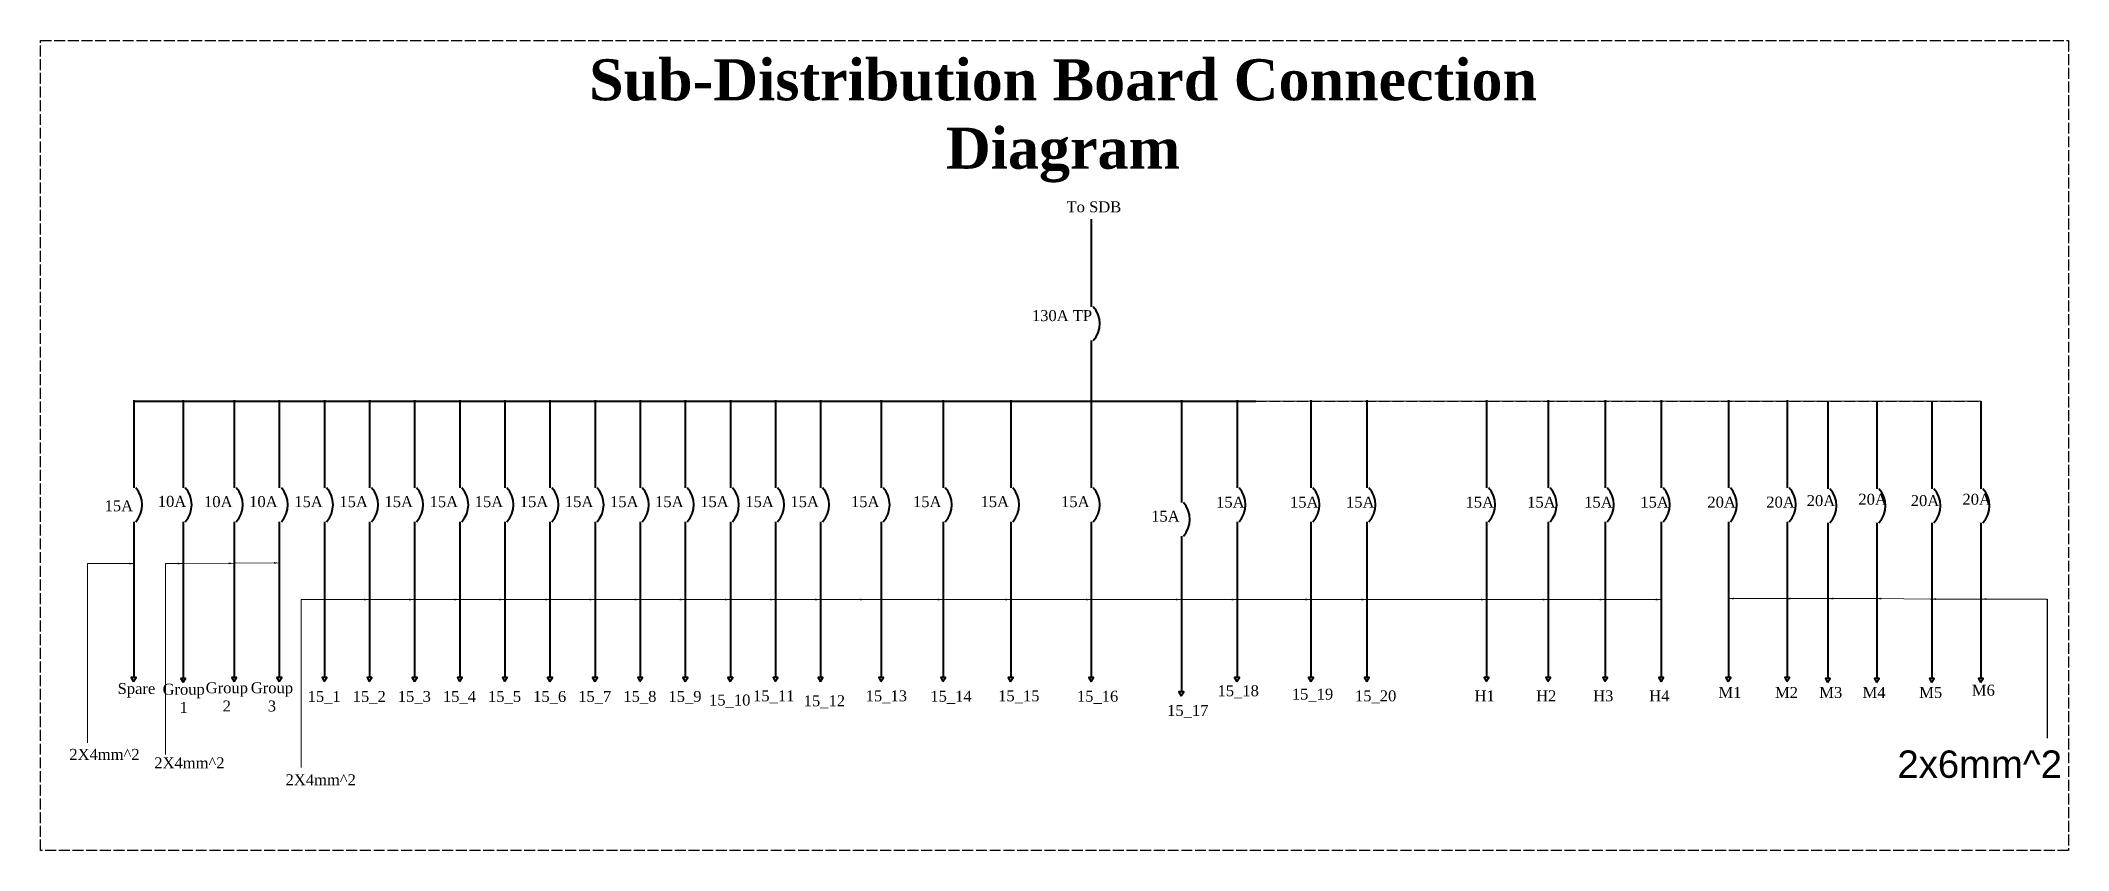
# Model space of a CAD drawing. Header units: inches. Extents: x 1396 to 31789, y 4626 to 27828.
# Drawn here: x 22591 to 24813, y 24993 to 25880 of the extents above; entities that cross this region are included whole.
import ezdxf

# ---------------------------------------------------------------- set-up
doc = ezdxf.new("R2010")
doc.units = ezdxf.units.IN
doc.header["$MEASUREMENT"] = 0
doc.linetypes.add('ACAD_ISO02W100', pattern=[15, 12, -3])
doc.layers.add('bed and sufa', color=90, linetype='Continuous')
doc.layers.add('text', color=6, linetype='Continuous', lineweight=9)
doc.styles.add('A', font='times.ttf', dxfattribs={"height": 12})
doc.styles.add('Komol Dim', font='ARIALN.TTF')
doc.styles.get("Standard").update_dxf_attribs({"font": 'arial.ttf'})
doc.dimstyles.new('komol Dim', dxfattribs={"dimscale": 0, "dimtxt": 6, "dimasz": 2, "dimexe": 0.5, "dimexo": 0, "dimgap": 0, "dimtad": 2, "dimdec": 1, "dimzin": 3, "dimdsep": 46, "dimlunit": 4, "dimtxsty": 'Komol Dim', "dimblk": 'do.col', "dimcen": 1, "dimdle": 1, "dimclrd": 7, "dimclre": 8, "dimclrt": 256, "dimaunit": 1, "dimadec": 0, "dimazin": 0, "dimtfac": 1, "dimtdec": 1, "dimtofl": 0, "dimtmove": 2, "dimatfit": 3, "dimfxl": 1, "dimtfill": 1, "dimtfillclr": 3, "dimtolj": 1, "dimtzin": 0, "dimlwd": 13, "dimlwe": 13, "dimarcsym": 0})

msp = doc.modelspace()

# ---------------------------------------------------------------- texts
at = {"color": 7, "lineweight": 30, "insert": (23711.4, 25792.45), "char_height": 45, "width": 1064.874, "attachment_point": 5, "style": 'A'}
msp.add_mtext('{\\fTimes New Roman|b1|i0|c0|p18;\\C3;Sub-Distribution Board Connection Diagram}', dxfattribs=at)
at = {"color": 7, "lineweight": 40, "char_height": 12, "style": 'A'}
for s, insert, width, attachment_point in [('To SDB', (23715.21, 25704.28), 64.7387, 1), ('130A TP', (23677.24, 25585.07), 69.4119, 1), ('15A', (22661.15, 25376.63), 18.0749, 1), ('10A', (22719.44, 25381.5), 18.0749, 1), ('10A', (22770.14, 25381.21), 18.0749, 1), ('10A', (22819.56, 25381.21), 18.0749, 1), ('15A', (22868.99, 25381.21), 18.0749, 1), ('15A', (22918.41, 25381.21), 18.0749, 1), ('15A', (22967.83, 25381.21), 18.0749, 1), ('15A', (23017.26, 25381.21), 18.0749, 1), ('15A', (23066.68, 25381.21), 18.0749, 1), ('15A', (23116.1, 25381.21), 18.0749, 1), ('15A', (23165.52, 25381.21), 18.0749, 1), ('15A', (23214.95, 25381.21), 18.0749, 1), ('15A', (23264.37, 25381.21), 18.0749, 1), ('15A', (23313.79, 25381.21), 18.0749, 1), ('15A', (23363.22, 25381.21), 18.0749, 1), ('15A', (23412.64, 25381.21), 18.0749, 1), ('15A', (23478.94, 25381.21), 18.0749, 1), ('15A', (23546.94, 25381.21), 18.0749, 1), ('15A', (23620.94, 25381.21), 18.0749, 1), ('15A', (23709.18, 25381.21), 18.0749, 1), ('15A', (23879.05, 25380.72), 18.0749, 1), ('15A', (23960.05, 25380.72), 18.0749, 1), ('15A', (24021.39, 25380.72), 18.0749, 1), ('15A', (24152.39, 25380.72), 18.0749, 1), ('15A', (24219.89, 25380.72), 18.0749, 1), ('15A', (24282.39, 25380.72), 18.0749, 1), ('15A', (24343.89, 25380.72), 18.0749, 1), ('20A', (24417.39, 25380.72), 18.0749, 1), ('20A', (24481.89, 25380.72), 18.0749, 1), ('20A', (24526.22, 25382.36), 18.0749, 1), ('20A', (24582.85, 25383.85), 18.0749, 1), ('20A', (24640.22, 25382.36), 18.0749, 1), ('20A', (24696.85, 25383.85), 18.0749, 1), ('15A', (23807.94, 25365.27), 18.0749, 1), ('Spare', (22675.46, 25176.44), 25.8059, 1), ('Group 1', (22747.82, 25175.68), 25.8059, 2), ('Group 2', (22795.09, 25177.3), 25.8059, 2), ('Group 3', (22844.51, 25177.3), 25.8059, 2), ('15_1', (22883.59, 25167.75), 25.8059, 1), ('15_2', (22933.01, 25167.75), 25.8059, 1), ('15_3', (22982.43, 25167.75), 25.8059, 1), ('15_4', (23031.85, 25167.75), 25.8059, 1), ('15_5', (23081.28, 25167.75), 25.8059, 1), ('15_6', (23130.7, 25167.75), 25.8059, 1), ('15_7', (23180.12, 25167.75), 25.8059, 1), ('15_8', (23229.55, 25167.75), 25.8059, 1), ('15_9', (23278.97, 25167.75), 25.8059, 1), ('15_10', (23323.5, 25163.82), 25.8059, 1), ('15_11', (23371.71, 25168.39), 25.8059, 1), ('15_12', (23427.21, 25163), 25.8059, 1), ('15_13', (23495.09, 25168.39), 25.8059, 1), ('15_14', (23565.96, 25168), 25.8059, 1), ('15_15', (23640.24, 25168.39), 25.8059, 1), ('15_16', (23726.55, 25168), 25.8059, 1), ('15_18', (23880.66, 25174), 25.8059, 1), ('15_19', (23962.05, 25170.32), 25.8059, 1), ('15_20', (24031.21, 25168.39), 25.8059, 1), ('H1', (24162.21, 25168.39), 25.8059, 1), ('H2', (24229.71, 25168.39), 25.8059, 1), ('H3', (24292.21, 25168.39), 25.8059, 1), ('H4', (24353.71, 25168.39), 25.8059, 1), ('M1', (24429.49, 25172.12), 25.8059, 1), ('M2', (24491.49, 25172.12), 25.8059, 1), ('M3', (24539.99, 25172.12), 25.8059, 1), ('M4', (24587.49, 25172.12), 25.8059, 1), ('M5', (24649.49, 25172.12), 25.8059, 1), ('M6', (24707.17, 25174.57), 25.8059, 1), ('15_17', (23825.4, 25152.45), 25.8059, 1), ('2X4mm^ 2', (22622.55, 25104.29), 43.9266, 1), ('2X4mm^ 2', (22715.6, 25094.99), 43.9266, 1), ('2X4mm^ 2', (22859.5, 25076.5), 43.9266, 1)]:
    msp.add_mtext(s, dxfattribs=dict(at, insert=insert, width=width, attachment_point=attachment_point))
at = {"linetype": 'ByBlock', "lineweight": 25, "insert": (24625.65, 25102.57), "char_height": 0.2, "attachment_point": 1}
msp.add_mtext_dynamic_manual_height_columns('{\\H150x;2x6mm^ 2}', width=52.5, gutter_width=1, heights=[0], dxfattribs=at)

# ---------------------------------------------------------------- blocks, each defined once
blk = doc.blocks.new('do.col')
at = {"color": 0, "linetype": 'ByBlock', "lineweight": -2}
for p in [(-1, 0), (0, 1), (0, -1), (1, 0)]:
    blk.add_line(p, (0, 0), dxfattribs=at)
at = {"color": 3, "const_width": 0.375}
blk.add_lwpolyline([(-0.1875, 0, 1), (0.1875, 0, 1)], format="xyb", close=True, dxfattribs=at)

# ---------------------------------------------------------------- linework, layer by layer
at = {"color": 7, "lineweight": 40}
for p, q in [((23742.23, 25684.93), (23742.23, 25588.85)), ((23742.23, 25551.64), (23742.23, 25486.44)), ((22693.03, 25486.44), (22693.03, 25390.36)), ((22747.21, 25486.44), (22747.21, 25390.36)), ((22803.2, 25486.44), (22803.2, 25390.36)), ((22852.62, 25486.44), (22852.62, 25390.36)), ((22902.04, 25486.44), (22902.04, 25390.36)), ((22951.47, 25486.44), (22951.47, 25390.36)), ((23000.89, 25486.44), (23000.89, 25390.36)), ((23050.31, 25486.44), (23050.31, 25390.36)), ((23099.73, 25486.44), (23099.73, 25390.36)), ((23149.16, 25486.44), (23149.16, 25390.36)), ((23198.58, 25486.44), (23198.58, 25390.36)), ((23248, 25486.44), (23248, 25390.36)), ((23297.43, 25486.44), (23297.43, 25390.36)), ((23346.85, 25486.44), (23346.85, 25390.36)), ((23396.27, 25486.44), (23396.27, 25390.36)), ((23445.7, 25486.44), (23445.7, 25390.36)), ((23512, 25486.44), (23512, 25390.36)), ((23580, 25486.44), (23580, 25390.36)), ((23654, 25486.44), (23654, 25390.36)), ((23742.23, 25486.44), (23742.23, 25390.36)), ((23841, 25486.44), (23841, 25374.41)), ((23902, 25486.44), (23902, 25390.36)), ((23983, 25486.44), (23983, 25390.36)), ((24044.34, 25486.44), (24044.34, 25390.36)), ((24175.34, 25486.44), (24175.34, 25390.36)), ((24242.84, 25486.44), (24242.84, 25390.36)), ((24305.34, 25486.44), (24305.34, 25390.36)), ((24366.84, 25486.44), (24366.84, 25390.36)), ((24440.34, 25486.44), (24440.34, 25390.36)), ((24504.84, 25486.44), (24504.84, 25390.36)), ((22693.03, 25485.37), (23922.45, 25485.37)), ((24549.38, 25485.37), (24549.38, 25389.28)), ((24603.11, 25485.37), (24603.11, 25389.28)), ((24663.38, 25485.37), (24663.38, 25389.28)), ((24717.11, 25485.37), (24717.11, 25389.28)), ((22693.03, 25353.22), (22693.03, 25182.65)), ((22747.21, 25353.22), (22747.21, 25182.65)), ((22803.2, 25353.22), (22803.2, 25182.65)), ((22852.62, 25353.22), (22852.62, 25182.65)), ((22902.04, 25353.22), (22902.04, 25182.65)), ((22951.47, 25353.22), (22951.47, 25182.65)), ((23000.89, 25353.22), (23000.89, 25182.65)), ((23050.31, 25353.22), (23050.31, 25182.65)), ((23099.73, 25353.22), (23099.73, 25182.65)), ((23149.16, 25353.22), (23149.16, 25182.65)), ((23198.58, 25353.22), (23198.58, 25182.65)), ((23248, 25353.22), (23248, 25182.65)), ((23297.43, 25353.22), (23297.43, 25182.65)), ((23346.85, 25353.22), (23346.85, 25182.65)), ((23396.27, 25353.22), (23396.27, 25182.65)), ((23445.7, 25353.22), (23445.7, 25182.65)), ((23512, 25353.22), (23512, 25182.65)), ((23580, 25353.22), (23580, 25182.65)), ((23654, 25353.22), (23654, 25182.65)), ((23742.23, 25353.22), (23742.23, 25182.65)), ((23902, 25353.22), (23902, 25182.65)), ((23983, 25353.22), (23983, 25182.65)), ((24044.34, 25353.22), (24044.34, 25182.65)), ((24175.34, 25353.22), (24175.34, 25182.65)), ((24242.84, 25353.22), (24242.84, 25182.65)), ((24305.34, 25353.22), (24305.34, 25182.65)), ((24366.84, 25353.22), (24366.84, 25182.65)), ((24440.34, 25353.22), (24440.34, 25182.65)), ((24504.84, 25353.22), (24504.84, 25182.65)), ((23841, 25337.27), (23841, 25166.71)), ((24549.38, 25352.14), (24549.38, 25181.58)), ((24603.11, 25352.14), (24603.11, 25181.58)), ((24663.38, 25352.14), (24663.38, 25181.58)), ((24717.11, 25352.14), (24717.11, 25181.58))]:
    msp.add_line(p, q, dxfattribs=at)
at = {"linetype": 'ACAD_ISO02W100'}
msp.add_line((23922.45, 25485.37), (24717.11, 25485.37), dxfattribs=at)
at = {"linetype": 'ByBlock', "lineweight": 25}
msp.add_line((24789.7, 25268.5), (24789.7, 25116), dxfattribs=at)
at = {"color": 7, "lineweight": 40}
for points in [[(22692.8, 25178.31), (22695.66, 25182.65), (22690.39, 25182.65), (22692.8, 25178.31)], [(22747.09, 25177.23), (22749.96, 25181.58), (22744.69, 25181.58), (22747.09, 25177.23)], [(22802.96, 25178.31), (22805.83, 25182.65), (22800.56, 25182.65), (22802.96, 25178.31)], [(22852.39, 25178.31), (22855.25, 25182.65), (22849.98, 25182.65), (22852.39, 25178.31)], [(22901.81, 25178.31), (22904.68, 25182.65), (22899.41, 25182.65), (22901.81, 25178.31)], [(22951.23, 25178.31), (22954.1, 25182.65), (22948.83, 25182.65), (22951.23, 25178.31)], [(23000.66, 25178.31), (23003.52, 25182.65), (22998.25, 25182.65), (23000.66, 25178.31)], [(23050.08, 25178.31), (23052.95, 25182.65), (23047.68, 25182.65), (23050.08, 25178.31)], [(23099.5, 25178.31), (23102.37, 25182.65), (23097.1, 25182.65), (23099.5, 25178.31)], [(23148.93, 25178.31), (23151.79, 25182.65), (23146.52, 25182.65), (23148.93, 25178.31)], [(23198.35, 25178.31), (23201.22, 25182.65), (23195.95, 25182.65), (23198.35, 25178.31)], [(23247.77, 25178.31), (23250.64, 25182.65), (23245.37, 25182.65), (23247.77, 25178.31)], [(23297.19, 25178.31), (23300.06, 25182.65), (23294.79, 25182.65), (23297.19, 25178.31)], [(23346.62, 25178.31), (23349.48, 25182.65), (23344.21, 25182.65), (23346.62, 25178.31)], [(23396.04, 25178.31), (23398.91, 25182.65), (23393.64, 25182.65), (23396.04, 25178.31)], [(23445.46, 25178.31), (23448.33, 25182.65), (23443.06, 25182.65), (23445.46, 25178.31)], [(23511.77, 25178.31), (23514.63, 25182.65), (23509.37, 25182.65), (23511.77, 25178.31)], [(23579.77, 25178.31), (23582.63, 25182.65), (23577.37, 25182.65), (23579.77, 25178.31)], [(23653.77, 25178.31), (23656.63, 25182.65), (23651.37, 25182.65), (23653.77, 25178.31)], [(23742, 25178.31), (23744.87, 25182.65), (23739.6, 25182.65), (23742, 25178.31)], [(23901.77, 25178.31), (23904.63, 25182.65), (23899.37, 25182.65), (23901.77, 25178.31)], [(23982.77, 25178.31), (23985.63, 25182.65), (23980.37, 25182.65), (23982.77, 25178.31)], [(24044.11, 25178.31), (24046.97, 25182.65), (24041.7, 25182.65), (24044.11, 25178.31)], [(24175.11, 25178.31), (24177.97, 25182.65), (24172.7, 25182.65), (24175.11, 25178.31)], [(24242.61, 25178.31), (24245.47, 25182.65), (24240.2, 25182.65), (24242.61, 25178.31)], [(24305.11, 25178.31), (24307.97, 25182.65), (24302.7, 25182.65), (24305.11, 25178.31)], [(24366.61, 25178.31), (24369.47, 25182.65), (24364.2, 25182.65), (24366.61, 25178.31)], [(24440.11, 25178.31), (24442.97, 25182.65), (24437.7, 25182.65), (24440.11, 25178.31)], [(24504.61, 25178.31), (24507.47, 25182.65), (24502.2, 25182.65), (24504.61, 25178.31)], [(24549.08, 25177.07), (24551.95, 25181.42), (24546.68, 25181.42), (24549.08, 25177.07)], [(24602.78, 25177.17), (24605.65, 25181.51), (24600.38, 25181.51), (24602.78, 25177.17)], [(24663.08, 25177.07), (24665.95, 25181.42), (24660.68, 25181.42), (24663.08, 25177.07)], [(24716.78, 25177.17), (24719.65, 25181.51), (24714.38, 25181.51), (24716.78, 25177.17)], [(23840.77, 25162.36), (23843.63, 25166.71), (23838.37, 25166.71), (23840.77, 25162.36)]]:
    msp.add_lwpolyline(points, close=True, dxfattribs=at)
for centre in [(23724.22, 25570.28), (22675.01, 25371.79), (22729.19, 25371.79), (22785.18, 25371.79), (22834.6, 25371.79), (22884.03, 25371.79), (22933.45, 25371.79), (22982.87, 25371.79), (23032.3, 25371.79), (23081.72, 25371.79), (23131.14, 25371.79), (23180.56, 25371.79), (23229.99, 25371.79), (23279.41, 25371.79), (23328.83, 25371.79), (23378.26, 25371.79), (23427.68, 25371.79), (23493.98, 25371.79), (23561.98, 25371.79), (23635.98, 25371.79), (23724.22, 25371.79), (23883.98, 25371.79), (23964.98, 25371.79), (24026.32, 25371.79), (24157.32, 25371.79), (24224.82, 25371.79), (24287.32, 25371.79), (24348.82, 25371.79), (24422.32, 25371.79), (24486.82, 25371.79), (24531.36, 25370.71), (24585.09, 25370.71), (24645.36, 25370.71), (24699.09, 25370.71), (23822.98, 25355.84)]:
    msp.add_arc(centre, 27.46, 317.44913, 42.55087, dxfattribs=at)
at = {"layer": 'bed and sufa', "linetype": 'ACAD_ISO02W100'}
msp.add_lwpolyline([(22591, 25880.5), (24813, 25880.5), (24813, 24993), (22591, 24993)], close=True, dxfattribs=at)
at = {"layer": 'text', "color": 0}
msp.add_line((23922.45, 25485.37), (24717.11, 25485.37), dxfattribs=at)

msp.set_redraw_order([(e.dxf.handle, doc.entitydb.next_handle()) for e in msp.query("TEXT MTEXT ATTDEF DIMENSION ARC_DIMENSION")])  # texts and dimensions are drawn at this point

# ---------------------------------------------------------------- leaders
for points in [[(22803.2, 25307.63), (22747.21, 25307.37)], [(22852.62, 25308.15), (22803.2, 25307.63)], [(22747.21, 25307.37), (22727.91, 25307.37), (22727.91, 25098.2)], [(22951.47, 25267.93), (22876.5, 25267.93), (22876.5, 25084)], [(23000.89, 25267.93), (22951.47, 25267.93)], [(23050.31, 25267.93), (23000.89, 25267.93)], [(23099.73, 25267.93), (23050.31, 25267.93)], [(23149.92, 25267.93), (23098.5, 25267.93)], [(23198.58, 25267.93), (23149.16, 25267.93)], [(23248, 25267.93), (23198.58, 25267.93)], [(23297.43, 25267.93), (23248, 25267.93)], [(23346.85, 25267.93), (23297.43, 25267.93)], [(23396.27, 25267.93), (23346.85, 25267.93)], [(23445.7, 25267.93), (23396.27, 25267.93)], [(23495.12, 25267.93), (23445.7, 25267.93)], [(23580, 25267.93), (23495.12, 25267.93)], [(23654, 25267.93), (23580, 25267.93)], [(23742.42, 25267.93), (23654, 25267.93)], [(23841, 25268), (23742.23, 25267.93)], [(23902, 25267.93), (23841, 25268)], [(23983, 25268), (23902, 25267.93)], [(24044.34, 25267.93), (23983, 25267.93)], [(24175.34, 25267.93), (24044.34, 25267.93)], [(24242.84, 25267.93), (24175.34, 25267.93)], [(24305.34, 25267.93), (24242.84, 25267.93)], [(24366.84, 25267.93), (24305.34, 25267.93)], [(24440.34, 25269), (24507.92, 25269)], [(24502.29, 25269), (24551.71, 25269)], [(24549.38, 25269), (24604.42, 25269)], [(24602, 25269), (24663.38, 25268.5)], [(24662, 25268.5), (24720.42, 25268.5)], [(24717.11, 25268.5), (24789.7, 25268.5)]]:
    msp.add_leader(points, dimstyle='komol Dim', override={"dimscale": 1, "dimasz": 6, "dimtad": 0})
at = {"color": 7, "lineweight": 40}
msp.add_leader([(22693.96, 25307.32), (22642.52, 25307.32), (22642.52, 25110.8)], dimstyle='komol Dim', override={"dimscale": 1, "dimasz": 6, "dimtad": 0, "dimfxl": 0, "dimfxlon": 1, "dimarcsym": 1}, dxfattribs=at)

doc.saveas('drawing.dxf')
